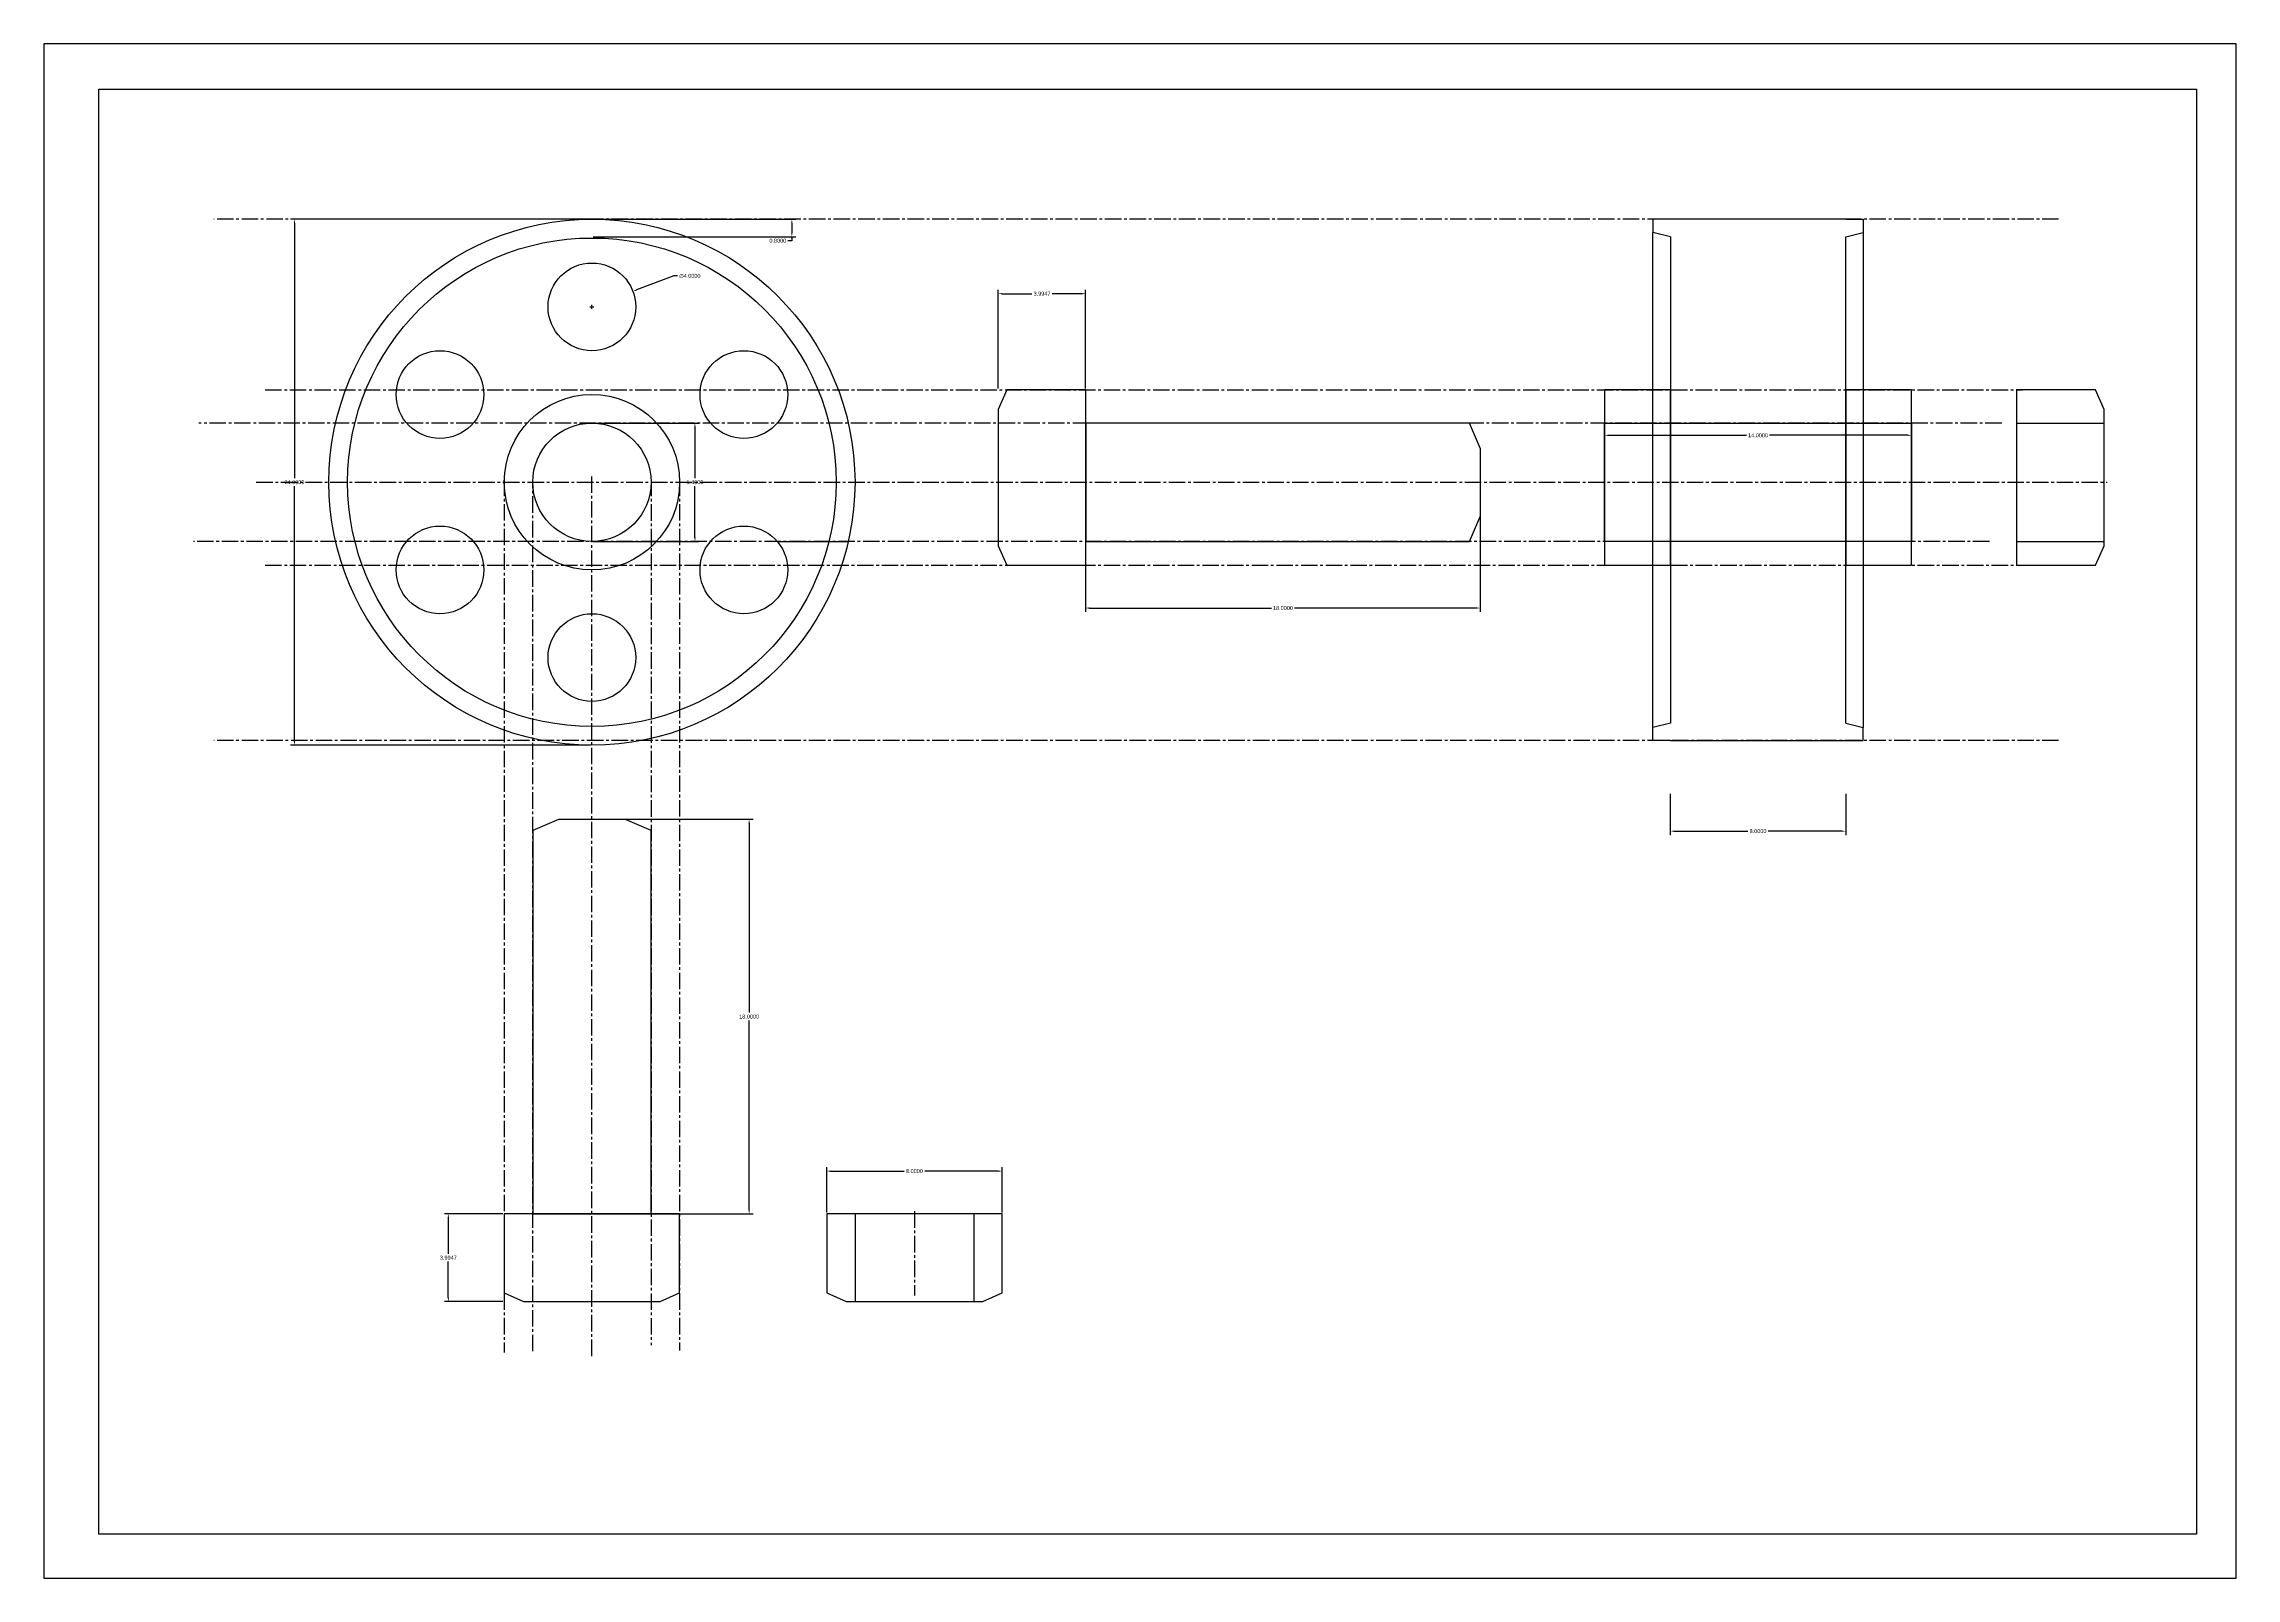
# Model space of a CAD drawing. Header units: inches. Extents: x 0 to 100, y 0 to 70.
import ezdxf

# ---------------------------------------------------------------- set-up
doc = ezdxf.new("R2010")
doc.units = ezdxf.units.IN
doc.header["$MEASUREMENT"] = 0
doc.linetypes.add('CENTER2', pattern=[1.125, 0.75, -0.125, 0.125, -0.125])
doc.styles.get("Standard").update_dxf_attribs({"font": 'arial.ttf'})
doc.dimstyles.get("Standard").update_dxf_attribs({"dimtxt": 0.18, "dimasz": 0.18, "dimexe": 0.18, "dimexo": 0.0625, "dimgap": 0.09, "dimtad": 0, "dimtih": 1, "dimtoh": 1, "dimdec": 4, "dimzin": 0, "dimdsep": 46, "dimtxsty": 'Standard', "dimcen": 0.09, "dimadec": 0, "dimazin": 0, "dimtfac": 1, "dimtdec": 4, "dimtofl": 0, "dimtmove": 0, "dimatfit": 3, "dimfxl": 1, "dimtolj": 1, "dimtzin": 0, "dimarcsym": 0})

# ---------------------------------------------------------------- blocks, each defined once
blk = doc.blocks.new('*U1')
blk.add_circle((0, 0), 2)
blk = doc.blocks.new('*U2')
at = {"color": 0, "linetype": 'ByBlock', "lineweight": -2, "transparency": 16777216}
blk.add_blockref('*U1', (25, 58), dxfattribs=at)
for p, rotation in [((18.07, 54), 59.99999999999999), ((31.93, 54), 299.9999999999999), ((18.07, 46), 120), ((31.93, 46), 240), ((25, 42), 180)]:
    blk.add_blockref('*U1', p, dxfattribs=dict(at, rotation=rotation))
blk = doc.blocks.new('*U3')
at = {"color": 0, "linetype": 'CENTER2', "transparency": 16777216}
blk.add_line((-40.65, 0), (43.77, 0), dxfattribs=at)
blk = doc.blocks.new('*U4')
at = {"color": 0, "linetype": 'CENTER2', "transparency": 16777216}
blk.add_line((-48.43, 0), (31.73, 0), dxfattribs=at)
blk = doc.blocks.new('*U5')
at = {"color": 0, "linetype": 'CENTER2', "transparency": 16777216}
blk.add_line((-48.43, 0), (31.46, 0), dxfattribs=at)
blk = doc.blocks.new('*U6')
at = {"color": 0, "linetype": 'CENTER2', "transparency": 16777216}
blk.add_line((61.56, 0), (-20.68, 0), dxfattribs=at)
blk = doc.blocks.new('*U7')
at = {"color": 0, "linetype": 'CENTER2', "transparency": 16777216}
blk.add_line((60.42, 0), (-21.5, 0), dxfattribs=at)
blk = doc.blocks.new('*U8')
at = {"color": 0, "linetype": 'CENTER2', "transparency": 16777216}
blk.add_line((35.72, 0), (-48.43, 0), dxfattribs=at)
blk = doc.blocks.new('*U9')
at = {"color": 0, "linetype": 'CENTER2', "transparency": 16777216}
blk.add_line((35.72, 0), (-48.43, 0), dxfattribs=at)
blk = doc.blocks.new('*D10')
at = {"color": 0, "lineweight": -2, "transparency": 16777216}
for p, q in [((28.73, 59.41), (27.04, 58.77)), ((28.91, 59.41), (28.73, 59.41)), ((24.91, 58), (25.09, 58)), ((25, 57.91), (25, 58.09))]:
    blk.add_line(p, q, dxfattribs=at)
at = {"color": 0, "transparency": 16777216}
blk.add_solid([(27.03, 58.8), (27.05, 58.74), (26.87, 58.71)], dxfattribs=at)
at = {"layer": 'Defpoints', "color": 0, "transparency": 16777216}
for p in [(26.87, 58.71), (23.13, 57.29)]:
    blk.add_point(p, dxfattribs=at)
at = {"color": 0, "transparency": 16777216, "insert": (29.47, 59.41), "char_height": 0.18, "attachment_point": 5}
blk.add_mtext('\\A1;∅4.0000', dxfattribs=at)
blk = doc.blocks.new('*D12')
at = {"color": 0, "lineweight": -2, "transparency": 16777216}
for p, q in [((24.94, 62), (11.25, 62)), ((11.43, 61.82), (11.43, 50.18)), ((11.43, 38.18), (11.43, 49.82)), ((24.94, 38), (11.25, 38))]:
    blk.add_line(p, q, dxfattribs=at)
at = {"color": 0, "transparency": 16777216}
for points in [[(11.4, 61.82), (11.46, 61.82), (11.43, 62)], [(11.4, 38.18), (11.46, 38.18), (11.43, 38)]]:
    blk.add_solid(points, dxfattribs=at)
at = {"layer": 'Defpoints', "color": 0, "transparency": 16777216}
for p in [(11.43, 62), (25, 62), (25, 38)]:
    blk.add_point(p, dxfattribs=at)
at = {"color": 0, "transparency": 16777216, "insert": (11.43, 50), "char_height": 0.18, "attachment_point": 5}
blk.add_mtext('\\A1;24.0000', dxfattribs=at)
blk = doc.blocks.new('*D13')
at = {"color": 0, "lineweight": -2, "transparency": 16777216}
for p, q in [((25.06, 52.7), (29.88, 52.7)), ((29.7, 52.52), (29.7, 50.18)), ((29.7, 47.48), (29.7, 49.82)), ((25.06, 47.3), (29.88, 47.3))]:
    blk.add_line(p, q, dxfattribs=at)
at = {"color": 0, "transparency": 16777216}
for points in [[(29.67, 52.52), (29.73, 52.52), (29.7, 52.7)], [(29.67, 47.48), (29.73, 47.48), (29.7, 47.3)]]:
    blk.add_solid(points, dxfattribs=at)
at = {"layer": 'Defpoints', "color": 0, "transparency": 16777216}
for p in [(25, 52.7), (25, 47.3), (29.7, 47.3)]:
    blk.add_point(p, dxfattribs=at)
at = {"color": 0, "transparency": 16777216, "insert": (29.7, 50), "char_height": 0.18, "attachment_point": 5}
blk.add_mtext('\\A1;5.4000', dxfattribs=at)
blk = doc.blocks.new('*D17')
at = {"color": 0, "lineweight": -2, "transparency": 16777216}
for p, q in [((74.19, 35.78), (74.19, 33.9)), ((82.19, 35.78), (82.19, 33.9)), ((74.37, 34.08), (77.73, 34.08)), ((82.01, 34.08), (78.66, 34.08))]:
    blk.add_line(p, q, dxfattribs=at)
at = {"color": 0, "transparency": 16777216}
for points in [[(74.37, 34.11), (74.37, 34.05), (74.19, 34.08)], [(82.01, 34.11), (82.01, 34.05), (82.19, 34.08)]]:
    blk.add_solid(points, dxfattribs=at)
at = {"layer": 'Defpoints', "color": 0, "transparency": 16777216}
for p in [(74.19, 35.84), (82.19, 35.84), (82.19, 34.08)]:
    blk.add_point(p, dxfattribs=at)
at = {"color": 0, "transparency": 16777216, "insert": (78.19, 34.08), "char_height": 0.18, "attachment_point": 5}
blk.add_mtext('\\A1;8.0000', dxfattribs=at)
blk = doc.blocks.new('*D18')
at = {"color": 0, "lineweight": -2, "transparency": 16777216}
for p, q in [((71.19, 52.64), (71.19, 51.96)), ((71.37, 52.14), (77.67, 52.14)), ((85.01, 52.14), (78.72, 52.14)), ((85.19, 52.64), (85.19, 51.96))]:
    blk.add_line(p, q, dxfattribs=at)
at = {"color": 0, "transparency": 16777216}
for points in [[(71.37, 52.17), (71.37, 52.11), (71.19, 52.14)], [(85.01, 52.17), (85.01, 52.11), (85.19, 52.14)]]:
    blk.add_solid(points, dxfattribs=at)
at = {"layer": 'Defpoints', "color": 0, "transparency": 16777216}
for p in [(71.19, 52.7), (85.19, 52.7), (85.19, 52.14)]:
    blk.add_point(p, dxfattribs=at)
at = {"color": 0, "transparency": 16777216, "insert": (78.19, 52.14), "char_height": 0.18, "attachment_point": 5}
blk.add_mtext('\\A1;14.0000', dxfattribs=at)
blk = doc.blocks.new('*U21')
at = {"color": 0, "linetype": 'CENTER2', "transparency": 16777216}
blk.add_line((0, -34.18), (0, 5.97), dxfattribs=at)
blk = doc.blocks.new('*U22')
at = {"color": 0, "linetype": 'CENTER2', "transparency": 16777216}
blk.add_line((0, 7.4), (0, -32.08), dxfattribs=at)
blk = doc.blocks.new('*U23')
at = {"color": 0, "linetype": 'CENTER2', "transparency": 16777216}
blk.add_line((0, 7.52), (0, -32.21), dxfattribs=at)
blk = doc.blocks.new('*U24')
at = {"color": 0, "linetype": 'CENTER2', "transparency": 16777216}
blk.add_line((0, -32.36), (0, 7.4), dxfattribs=at)
blk = doc.blocks.new('*U25')
at = {"color": 0, "linetype": 'CENTER2', "transparency": 16777216}
blk.add_line((0, 7.52), (0, -32.31), dxfattribs=at)
blk = doc.blocks.new('*D27')
at = {"color": 0, "lineweight": -2, "transparency": 16777216}
for p, q in [((25.06, 62), (34.3, 62)), ((25.06, 61.2), (34.3, 61.2)), ((34.12, 61.02), (33.94, 61.02)), ((34.12, 61.82), (34.12, 61.38)), ((34.12, 61.2), (34.12, 61.02))]:
    blk.add_line(p, q, dxfattribs=at)
at = {"color": 0, "transparency": 16777216}
for points in [[(34.09, 61.82), (34.15, 61.82), (34.12, 62)], [(34.09, 61.38), (34.15, 61.38), (34.12, 61.2)]]:
    blk.add_solid(points, dxfattribs=at)
at = {"layer": 'Defpoints', "color": 0, "transparency": 16777216}
for p in [(25, 62), (25, 61.2), (34.12, 61.2)]:
    blk.add_point(p, dxfattribs=at)
at = {"color": 0, "transparency": 16777216, "insert": (33.48, 61.02), "char_height": 0.18, "attachment_point": 5}
blk.add_mtext('\\A1;0.8000', dxfattribs=at)
blk = doc.blocks.new('*U28')
at = {"color": 0, "linetype": 'CENTER2', "transparency": 16777216}
blk.add_line((0, 1.92), (0, -1.92), dxfattribs=at)
blk = doc.blocks.new('*D29')
at = {"color": 0, "lineweight": -2, "transparency": 16777216}
for p, q in [((25.06, 34.62), (32.35, 34.62)), ((32.17, 34.44), (32.17, 25.8)), ((32.17, 16.8), (32.17, 25.44)), ((25.06, 16.62), (32.35, 16.62))]:
    blk.add_line(p, q, dxfattribs=at)
at = {"color": 0, "transparency": 16777216}
for points in [[(32.14, 34.44), (32.2, 34.44), (32.17, 34.62)], [(32.14, 16.8), (32.2, 16.8), (32.17, 16.62)]]:
    blk.add_solid(points, dxfattribs=at)
at = {"layer": 'Defpoints', "color": 0, "transparency": 16777216}
for p in [(25, 34.62), (32.17, 34.62), (25, 16.62)]:
    blk.add_point(p, dxfattribs=at)
at = {"color": 0, "transparency": 16777216, "insert": (32.17, 25.62), "char_height": 0.18, "attachment_point": 5}
blk.add_mtext('\\A1;18.0000', dxfattribs=at)
blk = doc.blocks.new('*D30')
at = {"color": 0, "lineweight": -2, "transparency": 16777216}
for p, q in [((47.52, 49.94), (47.52, 44.08)), ((65.52, 49.94), (65.52, 44.08)), ((47.7, 44.26), (56, 44.26)), ((65.34, 44.26), (57.05, 44.26))]:
    blk.add_line(p, q, dxfattribs=at)
at = {"color": 0, "transparency": 16777216}
for points in [[(47.7, 44.29), (47.7, 44.23), (47.52, 44.26)], [(65.34, 44.29), (65.34, 44.23), (65.52, 44.26)]]:
    blk.add_solid(points, dxfattribs=at)
at = {"layer": 'Defpoints', "color": 0, "transparency": 16777216}
for p in [(47.52, 50), (65.52, 50), (65.52, 44.26)]:
    blk.add_point(p, dxfattribs=at)
at = {"color": 0, "transparency": 16777216, "insert": (56.52, 44.26), "char_height": 0.18, "attachment_point": 5}
blk.add_mtext('\\A1;18.0000', dxfattribs=at)
blk = doc.blocks.new('*D31')
at = {"color": 0, "lineweight": -2, "transparency": 16777216}
for p, q in [((20.94, 16.62), (18.27, 16.62)), ((18.45, 16.44), (18.45, 14.8)), ((18.45, 12.8), (18.45, 14.44)), ((20.94, 12.62), (18.27, 12.62))]:
    blk.add_line(p, q, dxfattribs=at)
at = {"color": 0, "transparency": 16777216}
for points in [[(18.42, 16.44), (18.48, 16.44), (18.45, 16.62)], [(18.42, 12.8), (18.48, 12.8), (18.45, 12.62)]]:
    blk.add_solid(points, dxfattribs=at)
at = {"layer": 'Defpoints', "color": 0, "transparency": 16777216}
for p in [(21, 16.62), (18.45, 12.62), (21, 12.62)]:
    blk.add_point(p, dxfattribs=at)
at = {"color": 0, "transparency": 16777216, "insert": (18.45, 14.62), "char_height": 0.18, "attachment_point": 5}
blk.add_mtext('\\A1;3.9947', dxfattribs=at)
blk = doc.blocks.new('*D32')
at = {"color": 0, "lineweight": -2, "transparency": 16777216}
for p, q in [((43.53, 54.27), (43.53, 58.78)), ((43.71, 58.6), (45.06, 58.6)), ((47.34, 58.6), (45.99, 58.6)), ((47.52, 54.27), (47.52, 58.78))]:
    blk.add_line(p, q, dxfattribs=at)
at = {"color": 0, "transparency": 16777216}
for points in [[(43.71, 58.63), (43.71, 58.57), (43.53, 58.6)], [(47.34, 58.63), (47.34, 58.57), (47.52, 58.6)]]:
    blk.add_solid(points, dxfattribs=at)
at = {"layer": 'Defpoints', "color": 0, "transparency": 16777216}
for p in [(43.53, 58.6), (43.53, 54.21), (47.52, 54.21)]:
    blk.add_point(p, dxfattribs=at)
at = {"color": 0, "transparency": 16777216, "insert": (45.53, 58.6), "char_height": 0.18, "attachment_point": 5}
blk.add_mtext('\\A1;3.9947', dxfattribs=at)
blk = doc.blocks.new('*D33')
at = {"color": 0, "lineweight": -2, "transparency": 16777216}
for p, q in [((35.71, 16.68), (35.71, 18.75)), ((35.89, 18.57), (39.25, 18.57)), ((43.53, 18.57), (40.18, 18.57)), ((43.71, 16.68), (43.71, 18.75))]:
    blk.add_line(p, q, dxfattribs=at)
at = {"color": 0, "transparency": 16777216}
for points in [[(35.89, 18.6), (35.89, 18.54), (35.71, 18.57)], [(43.53, 18.6), (43.53, 18.54), (43.71, 18.57)]]:
    blk.add_solid(points, dxfattribs=at)
at = {"layer": 'Defpoints', "color": 0, "transparency": 16777216}
for p in [(43.71, 18.57), (35.71, 16.62), (43.71, 16.62)]:
    blk.add_point(p, dxfattribs=at)
at = {"color": 0, "transparency": 16777216, "insert": (39.71, 18.57), "char_height": 0.18, "attachment_point": 5}
blk.add_mtext('\\A1;8.0000', dxfattribs=at)

msp = doc.modelspace()

# ---------------------------------------------------------------- linework, layer by layer
for p, q in [((74.19244, 62), (73.39244, 62)), ((73.39244, 62), (73.39244, 61.4)), ((82.19244, 62), (82.99244, 62)), ((82.99244, 62), (82.99244, 61.4)), ((73.39244, 38.80885), (73.39244, 61.4)), ((82.99244, 61.4), (82.99244, 38.80885)), ((33.44807, 47.3), (36.69231, 47.3)), ((21, 38.68629), (21, 38.20885)), ((22.3, 38.30769), (22.3, 38.20885)), ((27.7, 38.30769), (27.7, 38.20885)), ((29, 38.68629), (29, 38.20885)), ((73.39244, 38.20885), (73.39244, 38.80885)), ((74.19244, 38.20885), (73.39244, 38.20885)), ((82.19244, 38.20885), (82.99244, 38.20885)), ((82.99244, 38.20885), (82.99244, 38.80885))]:
    msp.add_line(p, q)
at = {"color": 253}
for p, q in [((74.19244, 61.2), (73.39244, 61.4)), ((82.19244, 61.2), (82.99244, 61.4)), ((89.98071, 52.7), (93.97536, 52.7)), ((89.98071, 47.3), (93.97536, 47.3)), ((74.19244, 39.00885), (73.39244, 38.80885)), ((82.19244, 39.00885), (82.99244, 38.80885)), ((37.01379, 16.61767), (37.01379, 12.62302)), ((42.41379, 16.61767), (42.41379, 12.62302))]:
    msp.add_line(p, q, dxfattribs=at)
for points in [[(0, 0), (100, 0), (100, 70), (0, 70)], [(98.19244, 2.00607), (2.51404, 2.00607), (2.51404, 67.92609), (98.19244, 67.92609)], [(43.92717, 46.20885), (47.52481, 46.20885), (47.52481, 54.20885), (43.92717, 54.20885), (43.53016, 53.32428), (43.53016, 47.09342)], [(71.19244, 46.20885), (74.19244, 46.20885), (74.19244, 54.20885), (71.19244, 54.20885)], [(82.19244, 46.20885), (85.19244, 46.20885), (85.19244, 54.20885), (82.19244, 54.20885)], [(93.57835, 54.20885), (89.98071, 54.20885), (89.98071, 46.20885), (93.57835, 46.20885), (93.97536, 47.09342), (93.97536, 53.32428)], [(71.19244, 52.7), (85.19244, 52.7), (85.19244, 47.3), (71.19244, 47.3)], [(43.71379, 13.02003), (43.71379, 16.61767), (35.71379, 16.61767), (35.71379, 13.02003), (36.59835, 12.62302), (42.82922, 12.62302)]]:
    msp.add_lwpolyline(points, close=True)
for points in [[(82.19244, 62), (74.19244, 62)], [(65.02481, 52.7), (47.52481, 52.7), (47.52481, 47.3), (65.02481, 47.3)], [(65.02481, 47.3), (65.52481, 48.47008), (65.52481, 51.52992), (65.02481, 52.7)], [(74.19244, 38.20885), (82.19244, 38.20885)], [(27.7, 34.11767), (26.52992, 34.61767), (23.47008, 34.61767), (22.3, 34.11767)], [(22.3, 34.11767), (22.3, 16.61767), (27.7, 16.61767), (27.7, 34.11767)], [(29, 13.02003), (29, 16.61767), (21, 16.61767), (21, 13.02003)], [(21, 13.02003), (21.88457, 12.62302), (28.11543, 12.62302), (29, 13.02003)]]:
    msp.add_lwpolyline(points)
for points in [[(74.19244, 61.2), (74.19244, 50)], [(82.19244, 50), (82.19244, 61.2)], [(74.19244, 50.20885), (74.19244, 39.00885)], [(82.19244, 39.00885), (82.19244, 50.20885)]]:
    msp.add_lwpolyline(points, dxfattribs=at)
for radius in [12, 11.14179, 4, 2.7]:
    msp.add_circle((25, 50), radius)

# ---------------------------------------------------------------- block references
at = {"color": 252, "linetype": 'CENTER2', "true_color": 0x939598}
for name, p in [('*U8', (56.17998, 62)), ('*U4', (58.52546, 54.20885)), ('*U6', (27.74568, 52.7)), ('*U3', (50.34235, 50)), ('*U7', (28.32161, 47.3)), ('*U5', (58.52546, 46.20885)), ('*U9', (56.17998, 38.20885))]:
    msp.add_blockref(name, p, dxfattribs=at)
msp.add_blockref('*U2', (0, 0))
at = {"color": 252, "linetype": 'CENTER2'}
for name, p in [('*U25', (21, 42.601)), ('*U24', (22.3, 42.71632)), ('*U21', (25, 44.31434)), ('*U22', (27.7, 42.71632)), ('*U23', (29, 42.601))]:
    msp.add_blockref(name, p, dxfattribs=at)
at = {"linetype": 'CENTER2'}
msp.add_blockref('*U28', (39.71379, 14.81885), dxfattribs=at)

# ---------------------------------------------------------------- dimensions: what is measured, and where the dimension line sits
at = {"color": 131}
for base, p1, p2, picture, middle in [((11.42861, 62), (25, 38), (25, 62), '*D12', (11.42861, 50)), ((29.69835, 47.3), (25, 52.7), (25, 47.3), '*D13', (29.69835, 50))]:
    dim = msp.add_linear_dim(base=base, p1=p1, p2=p2, angle=90, dimstyle='Standard', dxfattribs=at)
    dim.commit()
    dim.dimension.update_dxf_attribs({"geometry": picture, "text_midpoint": middle})
dim = msp.add_linear_dim(base=(34.12265, 61.2), p1=(25, 62), p2=(25, 61.2), angle=90, dimstyle='Standard')
dim.commit()
dim.dimension.update_dxf_attribs({"geometry": '*D27', "text_midpoint": (33.47933, 61.02)})
dim = msp.add_diameter_dim_2p(p1=(23.12956, 57.29185), p2=(26.87044, 58.70815), dimstyle='Standard', dxfattribs=at)
dim.commit()
dim.dimension.update_dxf_attribs({"geometry": '*D10', "text_midpoint": (29.47056, 59.41192), "dimtype": 163})
at = {"color": 4}
for base, p1, p2, picture, middle in [((43.530159, 58.598181), (47.524811, 54.208851), (43.530159, 54.208851), '*D32', (45.527485, 58.598181)), ((65.52481, 44.25679), (47.52481, 50), (65.52481, 50), '*D30', (56.52481, 44.25679)), ((43.71379, 18.56799), (35.71379, 16.61767), (43.71379, 16.61767), '*D33', (39.71379, 18.56799))]:
    dim = msp.add_linear_dim(base=base, p1=p1, p2=p2, dimstyle='Standard', dxfattribs=at)
    dim.commit()
    dim.dimension.update_dxf_attribs({"geometry": picture, "text_midpoint": middle})
at = {"color": 131}
for base, p1, p2, picture, middle in [((85.19244, 52.13808), (71.19244, 52.7), (85.19244, 52.7), '*D18', (78.19244, 52.13808)), ((82.19244, 34.07511), (74.19244, 35.84212), (82.19244, 35.84212), '*D17', (78.19244, 34.07511))]:
    dim = msp.add_linear_dim(base=base, p1=p1, p2=p2, dimstyle='Standard', dxfattribs=at)
    dim.commit()
    dim.dimension.update_dxf_attribs({"geometry": picture, "text_midpoint": middle})
at = {"color": 4}
for base, p1, p2, picture, middle in [((32.17058, 34.61767), (25, 16.61767), (25, 34.61767), '*D29', (32.17058, 25.61767)), ((18.449105, 12.623022), (21, 16.617674), (21, 12.623022), '*D31', (18.449105, 14.620348))]:
    dim = msp.add_linear_dim(base=base, p1=p1, p2=p2, angle=90, dimstyle='Standard', dxfattribs=at)
    dim.commit()
    dim.dimension.update_dxf_attribs({"geometry": picture, "text_midpoint": middle})

doc.saveas('drawing.dxf')
